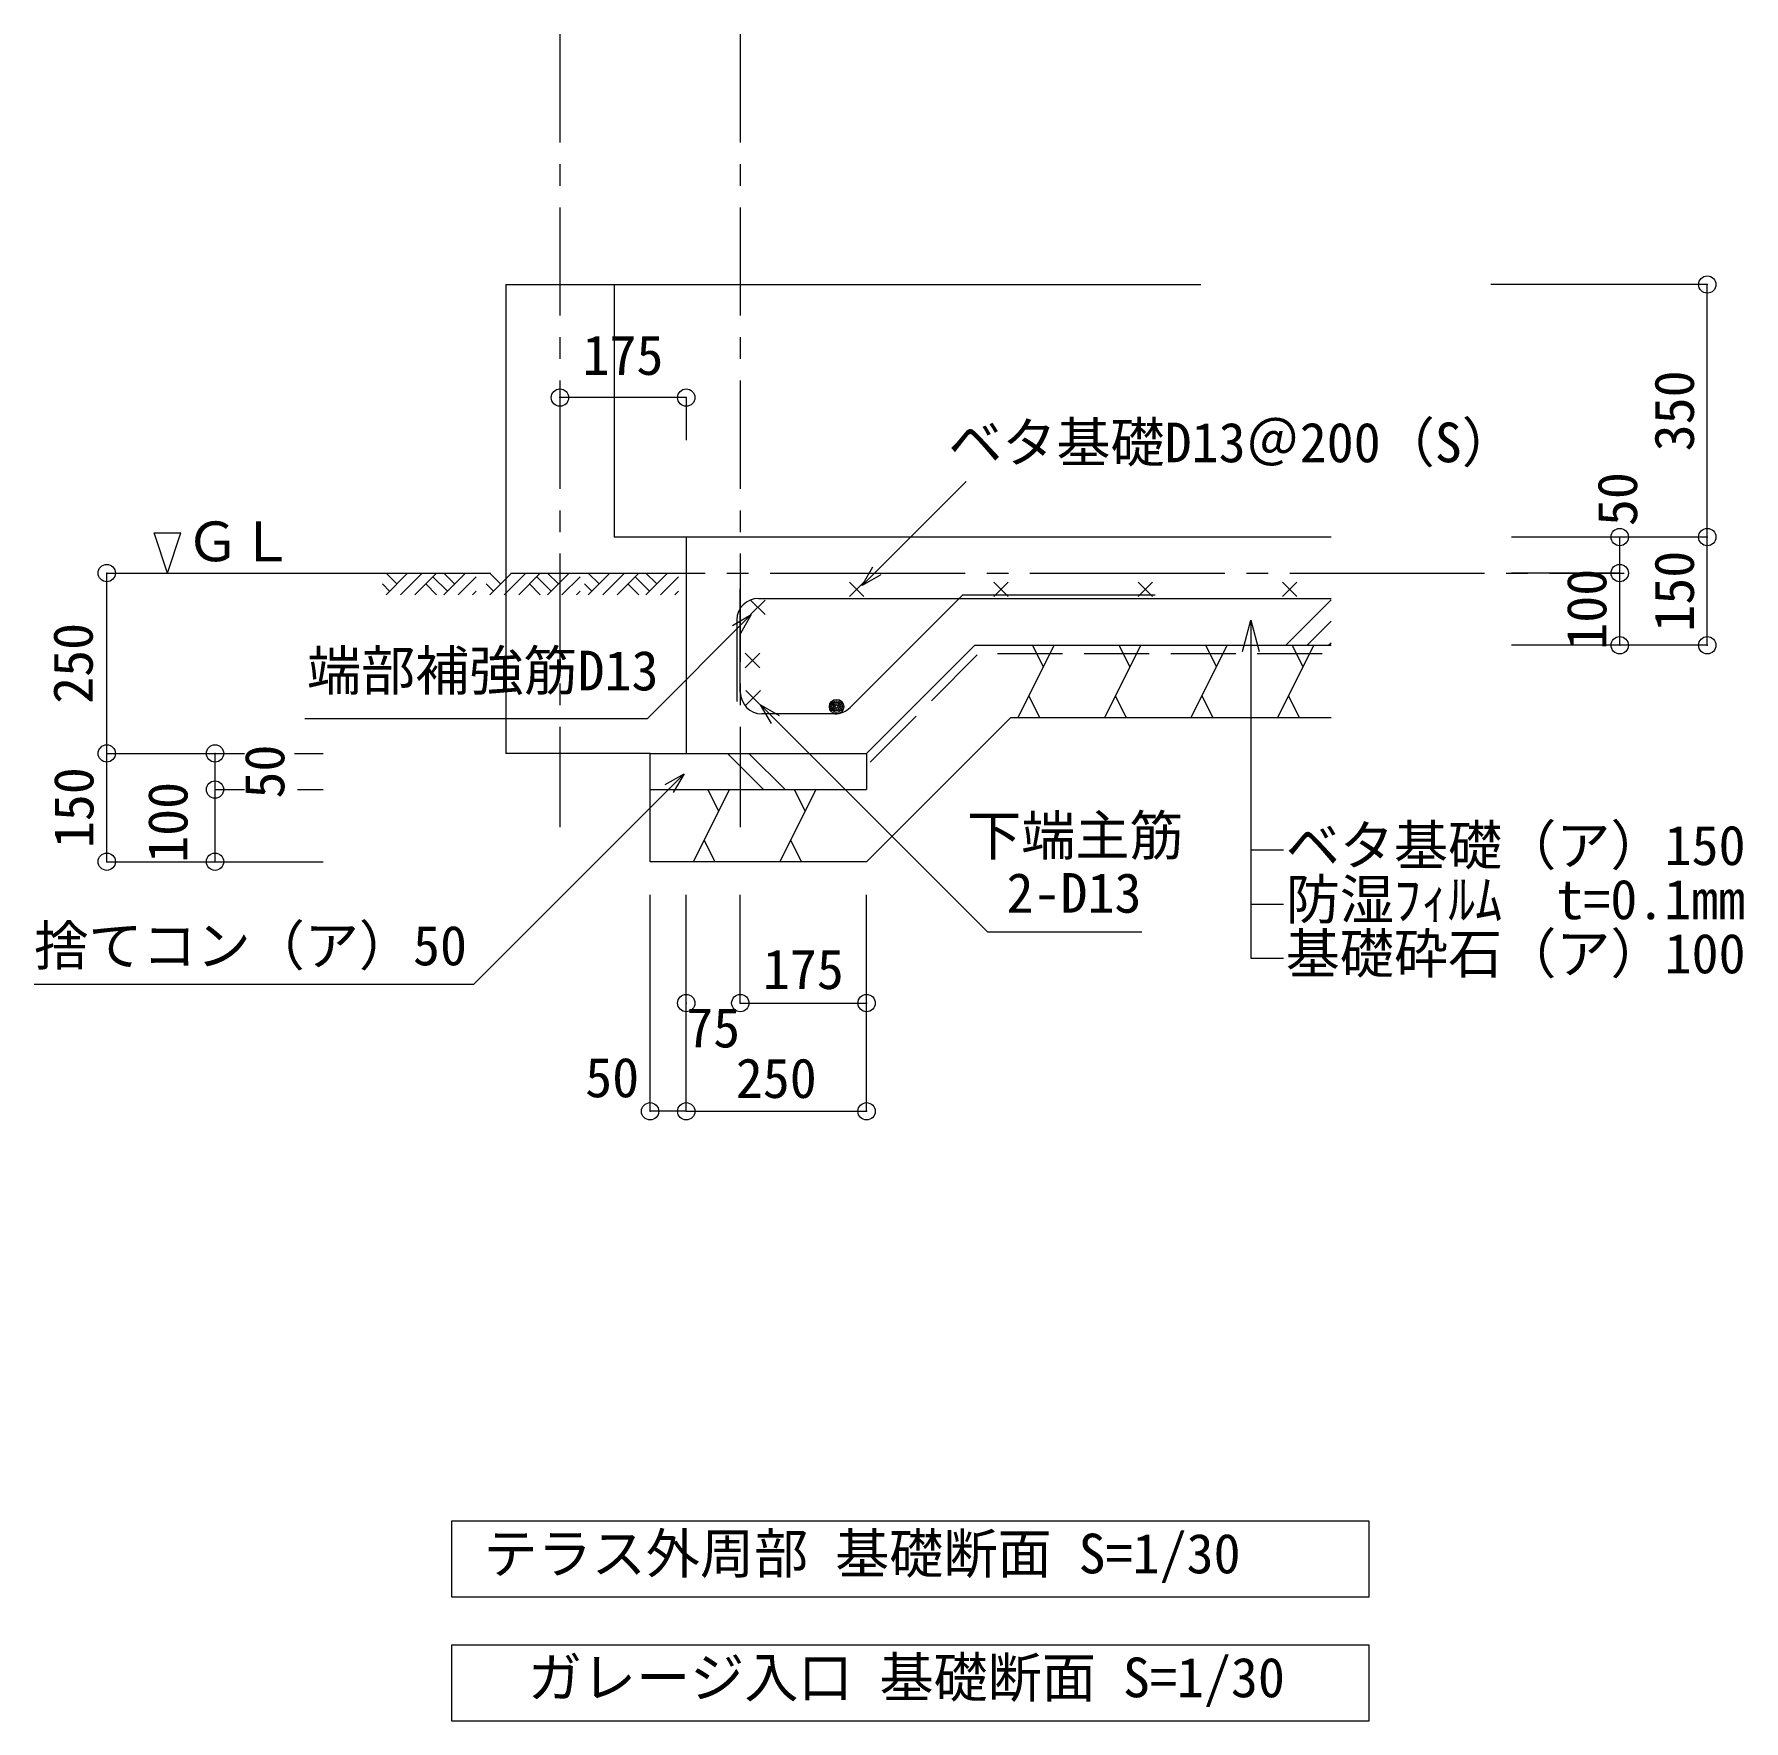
# Model space of a CAD drawing. Units: millimetres at full size, sheet at 1:30. Extents: x -300124 to 10055, y -4140 to 27542.
# Drawn here: x 7685 to 10055, y -1612 to 726 of the extents above; entities that cross this region are included whole.
import ezdxf
from ezdxf.enums import TextEntityAlignment as Align

# ---------------------------------------------------------------- set-up
doc = ezdxf.new("R2010")
doc.units = ezdxf.units.MM
doc.header["$LTSCALE"] = 30
doc.header["$PDMODE"] = 32
doc.header["$PDSIZE"] = 24
for name, pattern in [('CHAIN1', [8, 5, -1, 1, -1]), ('CHAIN2', [12, 9, -1, 1, -1]), ('DASHED3', [4, 3, -1])]:
    doc.linetypes.add(name, pattern=pattern)
for name, color, linetype, lineweight in [('0-0_敷地線', 4, 'Continuous', 9), ('0-1_文字', 4, 'Continuous', 9), ('0-2_既存建物', 4, 'Continuous', 9), ('0-3_2040', 4, 'Continuous', 9)]:
    doc.layers.add(name, color=color, linetype=linetype, lineweight=lineweight)
doc.styles.add('ＭＳ ゴシック', font='')
doc.styles.get('ＭＳ ゴシック').set_extended_font_data('MS Gothic')

msp = doc.modelspace()

# ---------------------------------------------------------------- texts
at = {"layer": '0-0_敷地線', "style": 'ＭＳ ゴシック'}
for s, p in [('テラス外周部 基礎断面 S=1/30', (8307.97, -1423.91)), ('ガレージ入口 基礎断面 S=1/30', (8369.4, -1595.65))]:
    msp.add_text(s, height=54.99, dxfattribs=at).set_placement(p, align=Align.BOTTOM_LEFT)
at = {"layer": '0-1_文字', "style": 'ＭＳ ゴシック'}
for s, p in [('350', (10002.15, 147.73)), ('50', (9923.41, 44.12)), ('150', (10002.15, -102.27)), ('100', (9880.8, -127.27)), ('250', (7782.87, -202.27)), ('50', (8048.43, -333.52)), ('150', (7783.87, -402.27)), ('100', (7914.23, -422.63))]:
    msp.add_text(s, height=54.99, rotation=90, dxfattribs=at).set_placement(p, align=Align.BOTTOM_LEFT)
for s, p in [('ベタ基礎D13＠200（S）', (8952.06, 116.12)), ('ＧＬ', (7894.98, -21.02)), ('端部補強筋D13', (8063.29, -200.09)), ('下端主筋', (8978.28, -428.61)), ('ベタ基礎（ア）150', (9419.94, -442.23)), ('2-D13', (9032.87, -508.21)), ('防湿ﾌｨﾙﾑ\u3000t=0.1mm', (9419.94, -517.23)), ('捨てコン（ア）50', (7685.25, -581.16)), ('基礎砕石（ア）100', (9419.94, -592.23)), ('175', (8695.2, -614.02)), ('75', (8588.95, -695.02)), ('50', (8448.95, -764.02)), ('250', (8657.7, -765.02))]:
    msp.add_text(s, height=54.99, dxfattribs=at).set_placement(p, align=Align.BOTTOM_LEFT)
at = {"layer": '0-3_2040', "style": 'ＭＳ ゴシック'}
msp.add_text('175', height=54.99, dxfattribs=at).set_placement((8445.2, 237.22), align=Align.BOTTOM_LEFT)

# ---------------------------------------------------------------- linework, layer by layer
at = {"layer": '0-0_敷地線'}
for p, q in [((8263.77, -1335.07), (8263.77, -1440.07)), ((8263.77, -1440.07), (9535.42, -1440.07)), ((8263.77, -1506.81), (8263.77, -1611.81)), ((8263.77, -1611.81), (9535.42, -1611.81))]:
    msp.add_line(p, q, dxfattribs=at)
for points in [[(9535.42, -1440.07), (9535.42, -1335.07), (8263.77, -1335.07)], [(9535.42, -1611.81), (9535.42, -1506.81), (8263.77, -1506.81)]]:
    msp.add_lwpolyline(points, dxfattribs=at)
at = {"layer": '0-1_文字', "linetype": 'CHAIN1'}
for p, q in [((8413.95, 725.94), (8413.95, -373.31)), ((8663.95, 725.94), (8663.95, -373.31))]:
    msp.add_line(p, q, dxfattribs=at)
at = {"layer": '0-1_文字'}
for p, q in [((10004.15, 378.98), (9704.15, 378.98)), ((10004.15, 28.98), (10004.15, 378.98)), ((7851.31, 34.98), (7888.64, 34.98)), ((7869.98, -21.02), (7851.31, 34.98)), ((7869.98, -21.02), (7888.64, 34.98)), ((8588.95, 28.98), (8588.95, -271.02)), ((9482.95, 28.98), (8588.95, 28.98)), ((9882.8, 28.98), (9732.8, 28.98)), ((10004.15, 28.98), (9854.15, 28.98)), ((10004.15, 28.98), (9854.15, 28.98)), ((9882.8, -21.02), (9882.8, 28.98)), ((10004.15, -121.02), (10004.15, 28.98)), ((7785.87, -271.02), (7785.87, -21.02)), ((7868.47, -21.02), (7870.84, -21.02)), ((8172.88, -51.02), (8202.88, -21.02)), ((8187.88, -36.02), (8172.88, -21.02)), ((8192.88, -51.02), (8222.88, -21.02)), ((8212.88, -51.02), (8242.88, -21.02)), ((8252.88, -51.02), (8282.88, -21.02)), ((8267.88, -36.02), (8252.88, -21.02)), ((8316.76, -51.02), (8346.76, -21.02)), ((8331.76, -36.02), (8316.76, -21.02)), ((8336.76, -51.02), (8366.76, -21.02)), ((8356.76, -51.02), (8386.76, -21.02)), ((8396.76, -51.02), (8426.76, -21.02)), ((8411.76, -36.02), (8396.76, -21.02)), ((8453.2, -51.02), (8483.2, -21.02)), ((8468.2, -36.02), (8453.2, -21.02)), ((8473.2, -51.02), (8503.2, -21.02)), ((8493.2, -51.02), (8523.2, -21.02)), ((8533.2, -51.02), (8563.2, -21.02)), ((8548.2, -36.02), (8533.2, -21.02)), ((8832.71, -38.27), (8847.71, -12.29)), ((9882.8, -21.02), (9732.8, -21.02)), ((9882.8, -21.02), (9732.8, -21.02)), ((9882.8, -121.02), (9882.8, -21.02)), ((8177.88, -46.02), (8167.88, -36.02)), ((8242.88, -51.02), (8227.88, -36.02)), ((8257.88, -46.02), (8237.88, -26.02)), ((8272.88, -51.02), (8297.88, -26.02)), ((8292.88, -51.02), (8297.88, -46.02)), ((8321.76, -46.02), (8311.76, -36.02)), ((8386.76, -51.02), (8371.76, -36.02)), ((8401.76, -46.02), (8381.76, -26.02)), ((8416.76, -51.02), (8441.76, -26.02)), ((8436.76, -51.02), (8441.76, -46.02)), ((8458.2, -46.02), (8448.2, -36.02)), ((8523.2, -51.02), (8508.2, -36.02)), ((8538.2, -46.02), (8518.2, -26.02)), ((8553.2, -51.02), (8578.2, -26.02)), ((8573.2, -51.02), (8578.2, -46.02)), ((8663.95, -186.02), (8663.95, -42.83)), ((8815.37, -53.43), (8835.37, -33.43)), ((8815.37, -33.43), (8835.37, -53.43)), ((9015.37, -53.43), (9035.37, -33.43)), ((9015.37, -33.43), (9035.37, -53.43)), ((9215.37, -53.43), (9235.37, -33.43)), ((9215.37, -33.43), (9235.37, -53.43)), ((9415.37, -53.43), (9435.37, -33.43)), ((9415.37, -33.43), (9435.37, -53.43)), ((8698.19, -78.52), (8678.19, -58.52)), ((8698.19, -58.52), (8678.19, -78.52)), ((8689.14, -56.02), (8788.95, -56.02)), ((8788.95, -56.02), (9482.95, -56.02)), ((9420.02, -121.02), (9482.95, -58.09)), ((8679.17, -78.53), (8534.78, -222.93)), ((8659.14, -86.02), (8659.14, -198.78)), ((9371.44, -86.23), (9371.44, -554.73)), ((9449.72, -121.02), (9482.95, -87.78)), ((9479.41, -121.02), (9482.95, -117.48)), ((8690.83, -152.18), (8670.83, -132.18)), ((8690.83, -132.18), (8670.83, -152.18)), ((8988.95, -121.02), (9482.95, -121.02)), ((9048.95, -221.02), (9098.95, -121.02)), ((9083.95, -151.02), (9068.95, -121.02)), ((9168.95, -221.02), (9218.95, -121.02)), ((9203.95, -151.02), (9188.95, -121.02)), ((9288.95, -221.02), (9338.95, -121.02)), ((9323.95, -151.02), (9308.95, -121.02)), ((9408.95, -221.02), (9458.95, -121.02)), ((9443.95, -151.02), (9428.95, -121.02)), ((9882.8, -121.02), (9732.8, -121.02)), ((10004.15, -121.02), (9854.15, -121.02)), ((8671.82, -183.85), (8691.82, -203.85)), ((8671.82, -203.85), (8691.82, -183.85)), ((8691.98, -203.54), (8717.96, -218.54)), ((8706.98, -229.52), (8691.98, -203.54)), ((8691.98, -203.54), (9006.65, -518.21)), ((9078.95, -221.02), (9063.95, -191.02)), ((9198.95, -221.02), (9183.95, -191.02)), ((9318.95, -221.02), (9303.95, -191.02)), ((9438.95, -221.02), (9423.95, -191.02)), ((8534.78, -222.93), (8060.48, -222.93)), ((8796.53, -216.02), (8693.95, -216.02)), ((9038.95, -221.02), (9482.95, -221.02)), ((7785.87, -271.02), (7935.87, -271.02)), ((7785.87, -421.02), (7785.87, -271.02)), ((7785.87, -271.02), (7935.87, -271.02)), ((7935.87, -321.02), (7935.87, -271.02)), ((7935.87, -271.02), (7967.55, -271.02)), ((7935.87, -271.02), (7976.64, -271.02)), ((8046.15, -271.02), (8085.87, -271.02)), ((8050.05, -271.02), (8085.87, -271.02)), ((8646.28, -271.02), (8696.28, -321.02)), ((8675.98, -271.02), (8725.98, -321.02)), ((8838.95, -271.02), (8838.95, -321.02)), ((8585.98, -299.1), (8293.92, -591.16)), ((7935.87, -421.02), (7935.87, -321.02)), ((7935.87, -321.02), (7967.55, -321.02)), ((7935.87, -321.02), (7976.64, -321.02)), ((8050.05, -321.02), (8085.87, -321.02)), ((8050.05, -321.02), (8085.87, -321.02)), ((8598.95, -421.02), (8648.95, -321.02)), ((8633.95, -351.02), (8618.95, -321.02)), ((8718.95, -421.02), (8768.95, -321.02)), ((8753.95, -351.02), (8738.95, -321.02)), ((8628.95, -421.02), (8613.95, -391.02)), ((8748.95, -421.02), (8733.95, -391.02)), ((7785.87, -421.02), (7935.87, -421.02)), ((7935.87, -421.02), (8085.87, -421.02)), ((9371.44, -404.73), (9416.94, -404.73)), ((8538.95, -767.02), (8538.95, -467.02)), ((8588.95, -617.02), (8588.95, -467.02)), ((8663.95, -617.02), (8663.95, -467.02)), ((8663.95, -617.02), (8663.95, -467.02)), ((8838.95, -617.02), (8838.95, -467.02)), ((9371.44, -479.73), (9416.94, -479.73)), ((9006.65, -518.21), (9220.37, -518.21)), ((9371.44, -554.73), (9416.94, -554.73)), ((8293.92, -591.16), (7685.25, -591.16)), ((8588.95, -767.02), (8588.95, -617.02)), ((8588.95, -767.02), (8588.95, -617.02)), ((8588.95, -767.02), (8588.95, -617.02)), ((8663.95, -617.02), (8838.95, -617.02)), ((8838.95, -767.02), (8838.95, -617.02)), ((8588.95, -767.02), (8538.95, -767.02)), ((8588.95, -767.02), (8838.95, -767.02))]:
    msp.add_line(p, q, dxfattribs=at)
at = {"layer": '0-1_文字', "linetype": 'CHAIN2'}
msp.add_line((8345.45, -21.02), (9888.89, -21.02), dxfattribs=at)
at = {"layer": '0-1_文字', "linetype": 'DASHED3'}
for p in [(8843.92, -283.02), (9470.52, -133.02)]:
    msp.add_line(p, (8993.92, -133.02), dxfattribs=at)
at = {"layer": '0-1_文字'}
for points in [[(8858.69, -23.27), (8832.71, -38.27), (8977.1, 106.12)], [(7785.87, -21.02), (7933.5, -21.02), (8317.95, -21.02)], [(8816.2, -207.23), (8826.51, -196.92), (8972.29, -51.14), (9238.86, -51.14)], [(8653.19, -93.53), (8679.17, -78.53), (8664.17, -104.51)], [(9359.79, -129.7), (9371.44, -86.23), (9383.08, -129.7)], [(8588.95, -271.02), (8838.95, -271.02), (8988.95, -121.02)], [(9038.95, -221.02), (8838.95, -421.02), (8538.95, -421.02)], [(8538.95, -321.02), (8538.95, -271.02), (8838.95, -271.02)], [(8559.99, -314.1), (8585.98, -299.1), (8570.98, -325.08)], [(8538.95, -421.02), (8538.95, -321.02), (8838.95, -321.02)]]:
    msp.add_lwpolyline(points, dxfattribs=at)
for radius in [10, 8, 6, 4, 2]:
    msp.add_circle((8797.41, -206.02), radius, dxfattribs=at)
for centre, start, end in [((8689.14, -86.02), 90, 180), ((8693.95, -186.02), 180, 270), ((8794.99, -186.02), 270, 315)]:
    msp.add_arc(centre, 30, start, end, dxfattribs=at)
for p in [(10004.15, 378.98), (9882.8, 28.98), (10004.15, 28.98), (7785.87, -21.02), (9882.8, -21.02), (9882.8, -21.02), (9882.8, -121.02), (10004.15, -121.02), (7785.87, -271.02), (7935.87, -271.02), (7935.87, -321.02), (7785.87, -421.02), (7935.87, -421.02), (8588.95, -617.02), (8663.95, -617.02), (8838.95, -617.02), (8538.95, -767.02), (8588.95, -767.02), (8838.95, -767.02)]:
    msp.add_point(p, dxfattribs=at)
at = {"layer": '0-2_既存建物'}
for p, q in [((8338.95, 378.98), (8338.95, -271.02)), ((8338.95, 378.98), (9302.25, 378.98)), ((8488.95, 378.98), (8488.95, 28.98)), ((8588.95, 28.98), (8488.95, 28.98)), ((8538.95, -271.02), (8338.95, -271.02))]:
    msp.add_line(p, q, dxfattribs=at)
at = {"layer": '0-3_2040'}
for p, q in [((8588.95, 222.22), (8413.95, 222.22)), ((8413.95, 222.22), (8413.95, 163.13)), ((8588.95, 222.22), (8588.95, 163.13))]:
    msp.add_line(p, q, dxfattribs=at)
for p in [(8413.95, 222.22), (8588.95, 222.22)]:
    msp.add_point(p, dxfattribs=at)

msp.set_redraw_order([(e.dxf.handle, doc.entitydb.next_handle()) for e in msp.query("TEXT MTEXT ATTDEF DIMENSION ARC_DIMENSION")])  # texts and dimensions are drawn at this point

doc.saveas('drawing.dxf')
